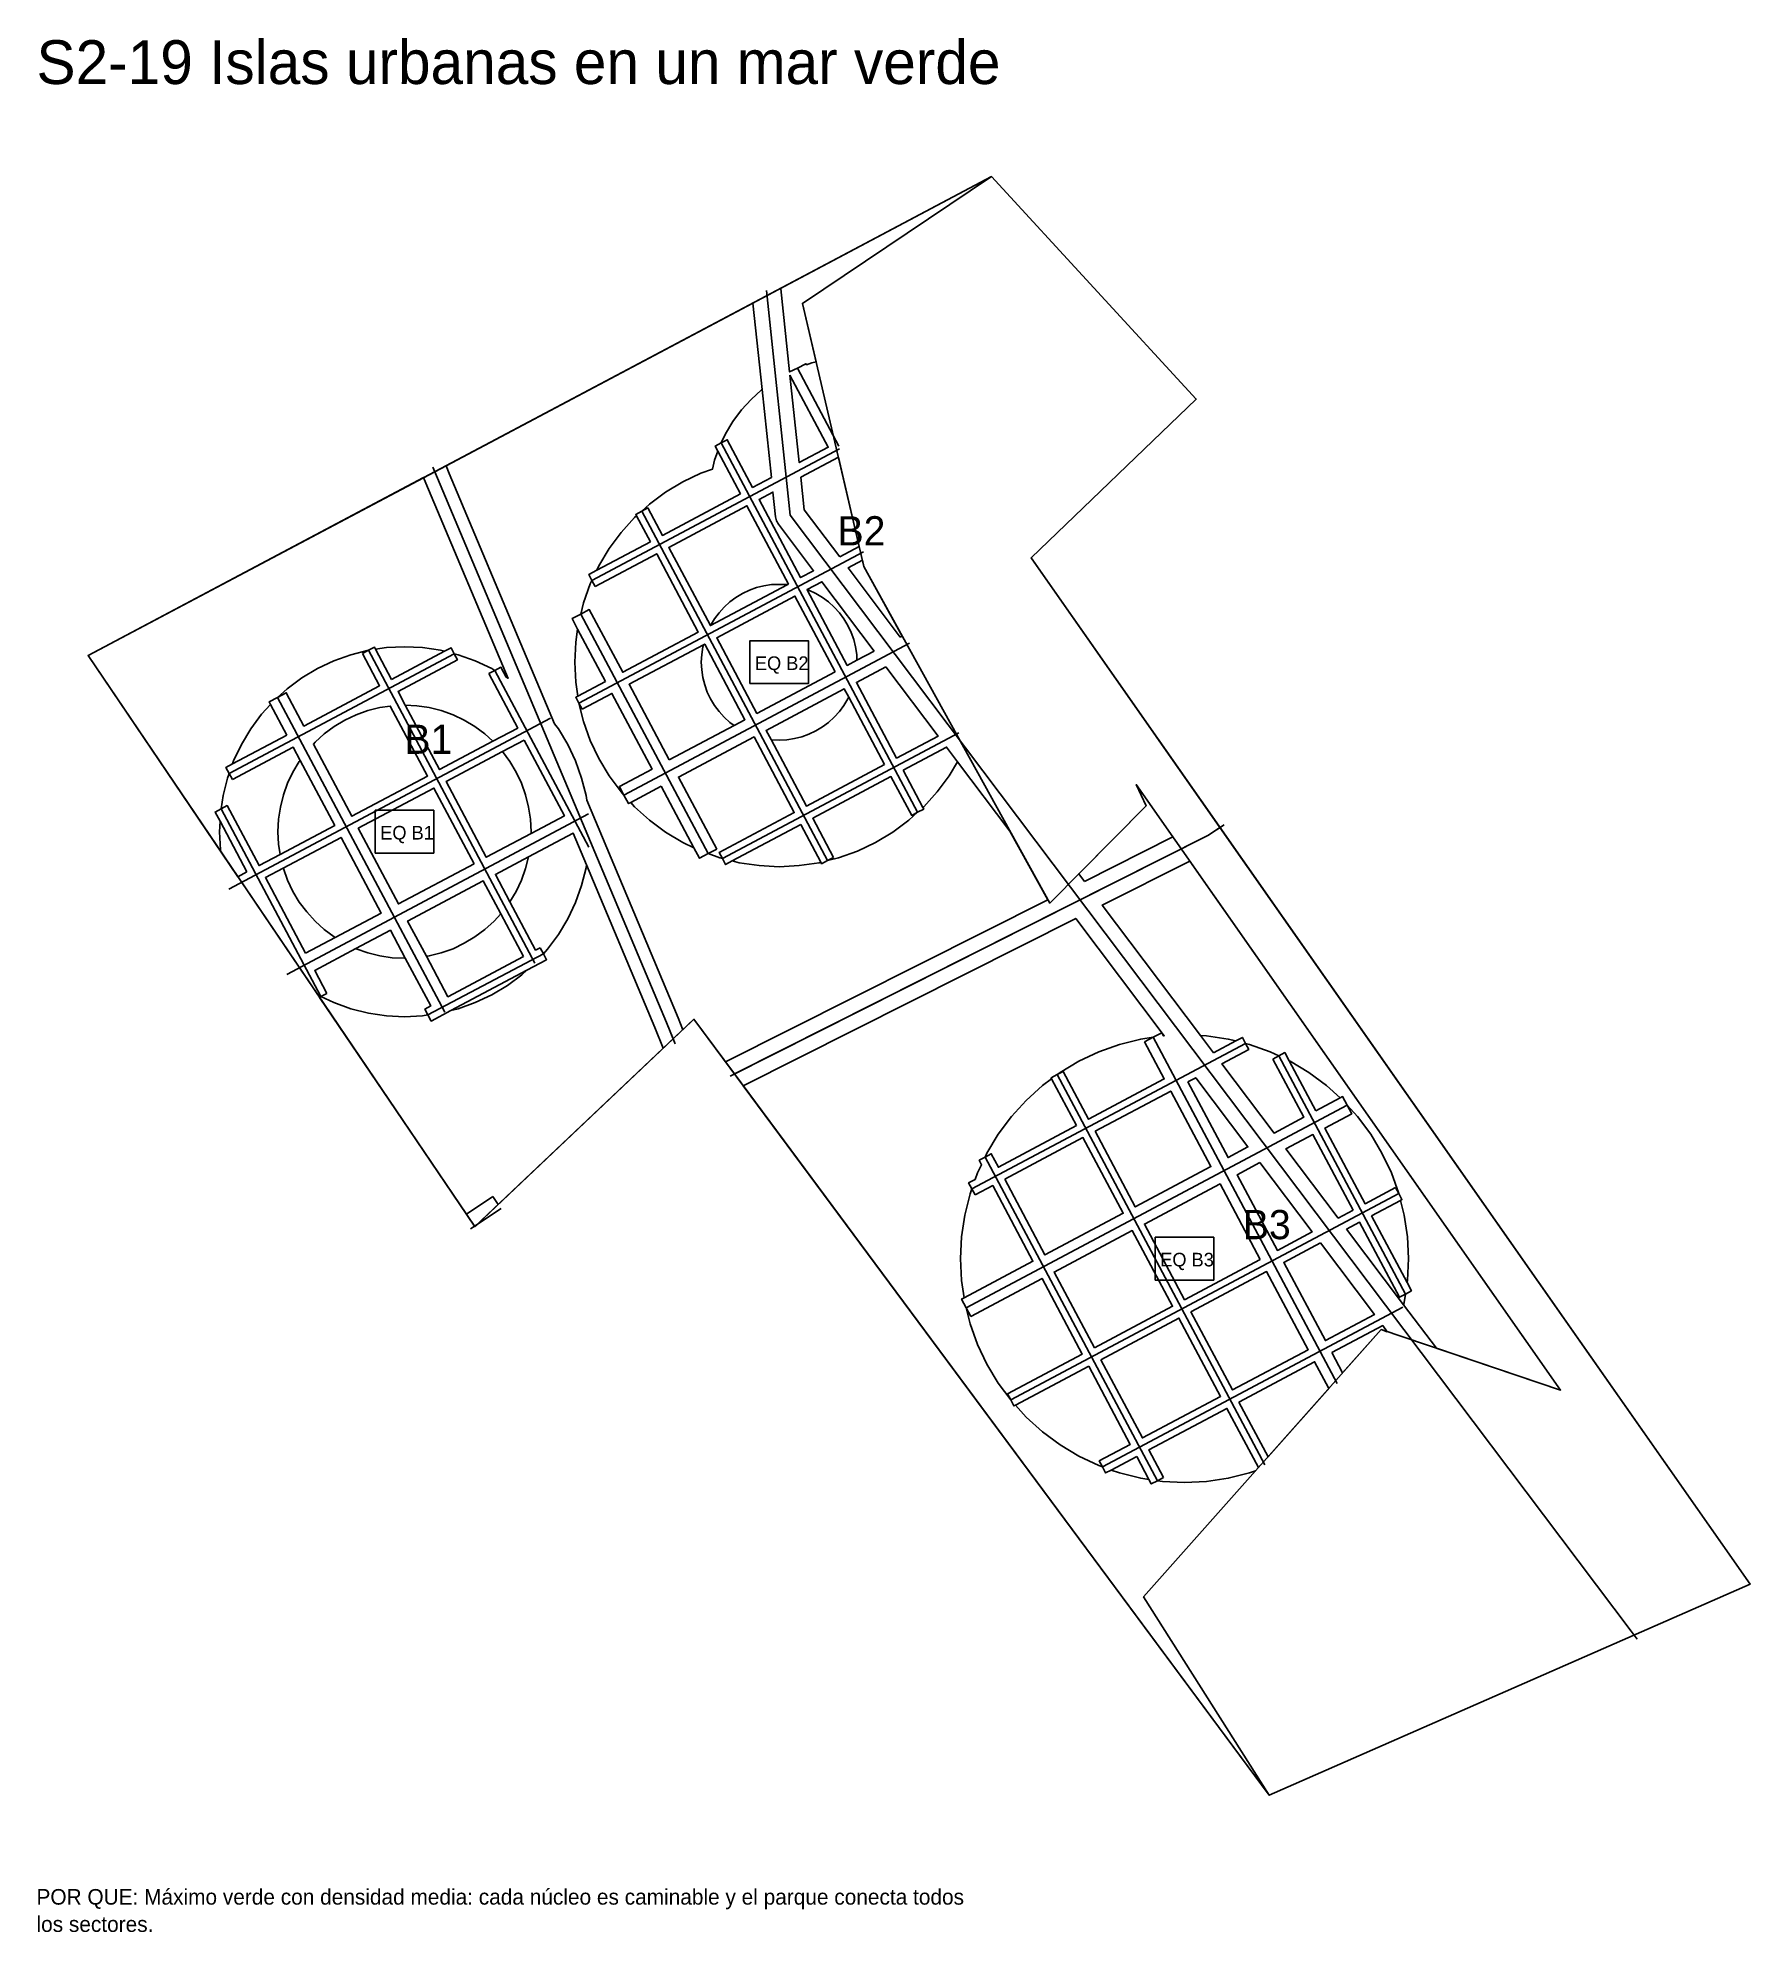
# Model space of a CAD drawing. Header units: metres. Extents: x 3873 to 16340, y -5213 to 3289.
# Drawn here: x 12581 to 14340, y -5208 to -3263 of the extents above; entities that cross this region are included whole.
import ezdxf

# ---------------------------------------------------------------- set-up
doc = ezdxf.new("R2010")
doc.units = ezdxf.units.M
for name, color, linetype in [('EQUIPAMIENTO', 5, 'Continuous'), ('LIMITE-INTERVENCION', 30, 'Continuous'), ('MANZANAS-PROPUESTAS', 33, 'Continuous'), ('SECTORES', 1, 'Continuous'), ('TEXTO', 7, 'Continuous'), ('VERDE-OBLIGATORIO', 3, 'Continuous'), ('VERDE-PROPUESTO', 82, 'Continuous'), ('VIA-BOULEVARD', 30, 'Continuous'), ('VIA-PRIMARIA', 1, 'Continuous'), ('VIA-SECUNDARIA', 8, 'Continuous'), ('VIA-TERCIARIA', 9, 'Continuous')]:
    doc.layers.add(name, color=color, linetype=linetype)

msp = doc.modelspace()

# ---------------------------------------------------------------- texts
at = {"layer": 'EQUIPAMIENTO'}
for s, p in [('EQ B2', (13317.8, -3911.9)), ('EQ B1', (12933, -4086)), ('EQ B3', (13734.1, -4524.5))]:
    msp.add_text(s, height=14, dxfattribs=at).set_placement(p)
at = {"layer": 'SECTORES'}
for s, p in [('B2', (13402.8, -3783.9)), ('B1', (12958, -3998)), ('B3', (13819.1, -4496.5))]:
    msp.add_text(s, height=30, dxfattribs=at).set_placement(p)
at = {"layer": 'TEXTO'}
for s, height, p in [('S2-19 Islas urbanas en un mar verde', 45, (12580, -3310)), ('POR QUE: Máximo verde con densidad media: cada núcleo es caminable y el parque conecta todos', 16, (12580, -5180)), ('los sectores.', 16, (12580, -5208))]:
    msp.add_text(s, height=height, dxfattribs=at).set_placement(p)

# ---------------------------------------------------------------- linework, layer by layer
at = {"layer": 'EQUIPAMIENTO'}
for points in [[(13312.8, -3925.9), (13372.8, -3925.9), (13372.8, -3881.9), (13312.8, -3881.9), (13312.8, -3925.9)], [(12928, -4100), (12988, -4100), (12988, -4056), (12928, -4056), (12928, -4100)], [(13729.1, -4538.5), (13789.1, -4538.5), (13789.1, -4494.5), (13729.1, -4494.5), (13729.1, -4538.5)]]:
    msp.add_lwpolyline(points, close=True, dxfattribs=at)
at = {"layer": 'LIMITE-INTERVENCION'}
msp.add_lwpolyline([(12633, -3897), (13561, -3405), (13771.2, -3633.6), (13601.5, -3796.8), (14340, -4851), (13846.2, -5067.6), (13255.3, -4270.6), (13030.2, -4483.5), (12633, -3897)], close=True, dxfattribs=at)
at = {"layer": 'MANZANAS-PROPUESTAS'}
for points in [[(13353.8, -3608.9), (13393.2, -3683), (13363.4, -3698.9), (13353.8, -3608.9)], [(13334.8, -3714), (13315.5, -3724.3), (13289.5, -3675.3), (13283.3, -3678.6), (13287.7, -3669.3), (13295.3, -3656.7), (13304, -3644.8), (13313.9, -3633.9), (13324.8, -3624), (13325.2, -3623.7), (13334.8, -3714)], [(13303.2, -3730.9), (13222.8, -3773.6), (13207.8, -3745.4), (13201.7, -3748.7), (13209.6, -3741.5), (13226.1, -3729.2), (13243.8, -3718.6), (13262.4, -3709.8), (13274.2, -3705.6), (13276.5, -3696.5), (13279.8, -3687), (13303.2, -3730.9)], [(13405, -3795.7), (13368.5, -3747.3), (13364.9, -3713.9), (13403.6, -3693.3), (13425, -3785), (13405, -3795.7)], [(13339.1, -3754.6), (13339.3, -3755.9), (13339.6, -3757.2), (13340, -3758.5), (13340.6, -3759.7), (13341.3, -3760.9), (13342, -3762), (13378.1, -3809.9), (13364.8, -3817), (13322.1, -3736.7), (13336.4, -3729.1), (13339.1, -3754.6)], [(13210.5, -3780.2), (13155.5, -3809.4), (13157.6, -3804.9), (13168.2, -3787.2), (13180.5, -3770.6), (13194.3, -3755.4), (13196.3, -3753.6), (13210.5, -3780.2)], [(13352.5, -3823.6), (13351.1, -3824.3), (13350.7, -3824.2), (13342.8, -3823.9), (13335, -3824.2), (13327.2, -3825.4), (13319.6, -3827.3), (13312.2, -3829.9), (13305.1, -3833.3), (13298.4, -3837.3), (13292.1, -3842), (13286.2, -3847.3), (13281, -3853.1), (13276.3, -3859.4), (13272.3, -3866.1), (13272.2, -3866.2), (13272.1, -3866.3), (13229.4, -3786), (13309.7, -3743.2), (13352.5, -3823.6)], [(13153.7, -3826.2), (13217, -3792.5), (13259.7, -3872.9), (13182.1, -3914.2), (13147.8, -3849.8), (13139, -3854.4), (13141.9, -3842.9), (13148.8, -3823.5), (13150.4, -3820), (13153.7, -3826.2)], [(13467.1, -3878.1), (13413.5, -3807), (13428.3, -3799.1), (13429.8, -3805.7), (13469.2, -3877), (13467.1, -3878.1)], [(13440.3, -3892.4), (13422.7, -3901.7), (13422.4, -3896), (13421.3, -3888.2), (13419.4, -3880.6), (13416.7, -3873.2), (13413.4, -3866.1), (13409.3, -3859.4), (13404.7, -3853.1), (13399.4, -3847.3), (13393.6, -3842), (13387.3, -3837.3), (13380.5, -3833.3), (13373.4, -3829.9), (13371.6, -3829.3), (13386.7, -3821.2), (13440.3, -3892.4)], [(13164.4, -3923.6), (13135.9, -3938.7), (13133.8, -3924.4), (13132.8, -3903.9), (13133.8, -3883.3), (13135.8, -3869.8), (13164.4, -3923.6)], [(12944.7, -3921.5), (12928.2, -3890.5), (12939.4, -3888.9), (12958, -3888), (12976.6, -3888.9), (12995.1, -3891.6), (12999, -3892.6), (12944.7, -3921.5)], [(13229.9, -4004.2), (13188.6, -3926.5), (13264.9, -3886), (13264.3, -3888.2), (13263.2, -3896), (13262.8, -3903.9), (13263.2, -3911.7), (13264.3, -3919.5), (13266.3, -3927.1), (13268.9, -3934.5), (13272.3, -3941.6), (13276.3, -3948.3), (13281, -3954.6), (13286.2, -3960.4), (13292.1, -3965.7), (13296.4, -3968.9), (13229.9, -4004.2)], [(12796.2, -4119.3), (12786.9, -4124.3), (12633, -3897), (12769.1, -4098), (12768.9, -4096.6), (12768, -4078), (12768.5, -4067.3), (12796.2, -4119.3)], [(12914.7, -3894.9), (12932.3, -3928), (12854.6, -3969.4), (12836.5, -3935.3), (12827.7, -3940), (12837.5, -3931.1), (12852.5, -3920), (12868.5, -3910.4), (12885.3, -3902.4), (12902.9, -3896.2), (12920.9, -3891.6), (12914.7, -3894.9)], [(13044.7, -3915.6), (13074.3, -3971.5), (13048.8, -3985), (13040.5, -3977.5), (13030.2, -3969.9), (13019.3, -3963.3), (13007.8, -3957.9), (12995.8, -3953.6), (12983.4, -3950.5), (12970.8, -3948.6), (12958.8, -3948), (12951.3, -3933.8), (13012.4, -3901.3), (13009.1, -3895.1), (13013.2, -3896.2), (13030.7, -3902.4), (13047.6, -3910.4), (13050.8, -3912.4), (13044.7, -3915.6)], [(13452.5, -3908.6), (13506.1, -3979.7), (13463.4, -4002.4), (13422.1, -3924.7), (13452.5, -3908.6)], [(12837, -3978.8), (12781.4, -4008.3), (12782.5, -4005.3), (12790.5, -3988.4), (12800, -3972.4), (12811.1, -3957.4), (12820.3, -3947.4), (12837, -3978.8)], [(13140.4, -3952.2), (13171, -3935.9), (13212.3, -4013.6), (13178.7, -4031.5), (13183.4, -4040.3), (13180.5, -4037.1), (13168.2, -4020.5), (13157.6, -4002.8), (13148.8, -3984.2), (13141.9, -3964.8), (13137.1, -3946), (13140.4, -3952.2)], [(13451, -4009), (13370.7, -4051.7), (13334.4, -3983.4), (13335, -3983.5), (13342.8, -3983.9), (13350.7, -3983.5), (13358.4, -3982.3), (13366, -3980.4), (13373.4, -3977.8), (13380.5, -3974.4), (13387.3, -3970.4), (13393.6, -3965.7), (13399.4, -3960.4), (13404.7, -3954.6), (13409.3, -3948.3), (13413.4, -3941.6), (13414.2, -3939.7), (13451, -4009)], [(13080.9, -3983.8), (13122.2, -4061.5), (13087.9, -4079.8), (13088, -4078), (13087.4, -4065.2), (13085.5, -4052.6), (13082.4, -4040.2), (13078.1, -4028.2), (13072.7, -4016.7), (13066.1, -4005.8), (13058.6, -3995.7), (13080.9, -3983.8)], [(13278.6, -4095.8), (13239.3, -4021.9), (13317, -3980.6), (13358.3, -4058.3), (13281.2, -4099.3), (13284.5, -4105.5), (13281.9, -4104.8), (13269.8, -4100.5), (13278.6, -4095.8)], [(12781.2, -4024.3), (12843.5, -3991.1), (12850.7, -4004.7), (12849.9, -4005.8), (12843.4, -4016.7), (12837.9, -4028.2), (12833.6, -4040.2), (12830.5, -4052.6), (12828.6, -4065.2), (12828, -4078), (12828.6, -4090.7), (12830.2, -4101.3), (12808.6, -4112.8), (12775.8, -4051.2), (12769.7, -4054.5), (12771.7, -4040.9), (12776.2, -4022.8), (12777.9, -4018.1), (12781.2, -4024.3)], [(13470, -4014.8), (13514.7, -3991), (13526.1, -4006.1), (13517.4, -4020.5), (13505.1, -4037.1), (13491.3, -4052.3), (13490.4, -4053.2), (13470, -4014.8)], [(13398.7, -4104.3), (13377.3, -4064.1), (13457.6, -4021.4), (13478.9, -4061.3), (13485, -4058), (13476, -4066.2), (13459.5, -4078.5), (13441.8, -4089.1), (13423.2, -4097.9), (13403.8, -4104.8), (13392.5, -4107.6), (13398.7, -4104.3)], [(13221.7, -4031.3), (13255.3, -4094.5), (13243.8, -4089.1), (13226.1, -4078.5), (13209.6, -4066.2), (13194.3, -4052.3), (13190.3, -4048), (13221.7, -4031.3)], [(13097.3, -4197.1), (13092.6, -4199.6), (13066.2, -4150), (13072.7, -4139.3), (13078.1, -4127.7), (13082.4, -4115.7), (13085.4, -4103.7), (13131.1, -4079.4), (13144.8, -4112), (13144.4, -4115), (13139.8, -4133.1), (13133.6, -4150.7), (13125.6, -4167.5), (13116, -4183.5), (13104.9, -4198.5), (13100.6, -4203.3), (13097.3, -4197.1)], [(13364.9, -4070.7), (13385.5, -4109.4), (13383.8, -4109.8), (13363.4, -4112.8), (13342.8, -4113.9), (13322.2, -4112.8), (13301.8, -4109.8), (13294.6, -4108), (13364.9, -4070.7)], [(12856.4, -4202.8), (12815.1, -4125.1), (12833.5, -4115.4), (12833.6, -4115.7), (12837.9, -4127.7), (12843.4, -4139.3), (12849.9, -4150.2), (12857.5, -4160.4), (12866.1, -4169.9), (12875.5, -4178.5), (12885.8, -4186.1), (12886.8, -4186.7), (12856.4, -4202.8)], [(13080.2, -4206.2), (13002.5, -4247.5), (12980.4, -4205.9), (12983.4, -4205.5), (12995.8, -4202.4), (13007.8, -4198.1), (13019.3, -4192.6), (13030.2, -4186.1), (13040.5, -4178.5), (13049.9, -4169.9), (13056.9, -4162.3), (13080.2, -4206.2)], [(12878.3, -4244), (12865.8, -4220.5), (12908.1, -4198), (12908.3, -4198.1), (12920.3, -4202.4), (12932.7, -4205.5), (12945.3, -4207.4), (12958, -4208), (12958.8, -4207.9), (12984.9, -4256.9), (12978.9, -4260.1), (12982.1, -4266.2), (12976.6, -4267.1), (12958, -4268), (12939.4, -4267.1), (12921, -4264.3), (12902.9, -4259.8), (12885.3, -4253.5), (12872.2, -4247.3), (12878.3, -4244)], [(13083.7, -4220.2), (13078.6, -4224.9), (13063.6, -4236), (13047.6, -4245.5), (13030.7, -4253.5), (13013.2, -4259.8), (13005.6, -4261.7), (13083.7, -4220.2)], [(13718, -4293.8), (13738.3, -4331.9), (13660.6, -4373.3), (13634.5, -4324.2), (13628.3, -4327.5), (13631.3, -4325.3), (13650.7, -4313.7), (13671.1, -4304), (13692.3, -4296.4), (13714.2, -4291), (13726.8, -4289.1), (13718, -4293.8)], [(13789, -4305), (13775.6, -4287.4), (13781.6, -4287.6), (13804, -4291), (13811.7, -4292.9), (13789, -4305)], [(13849.7, -4311.5), (13881.5, -4371.3), (13851.1, -4387.5), (13797.5, -4316.3), (13825.1, -4301.6), (13821.9, -4295.4), (13825.8, -4296.4), (13847.1, -4304), (13855.9, -4308.2), (13849.7, -4311.5)], [(13893.9, -4364.7), (13866.5, -4313.2), (13867.5, -4313.7), (13886.9, -4325.3), (13905, -4338.7), (13919, -4351.4), (13893.9, -4364.7)], [(13648.2, -4379.8), (13567.9, -4422.6), (13560.6, -4408.8), (13554.4, -4412.1), (13556.2, -4408.1), (13567.8, -4388.8), (13581.3, -4370.6), (13596.4, -4353.9), (13613.2, -4338.7), (13622.6, -4331.7), (13648.2, -4379.8)], [(13762.5, -4334.9), (13770.7, -4330.6), (13824.3, -4401.7), (13803.8, -4412.6), (13762.5, -4334.9)], [(13667.2, -4385.6), (13744.9, -4344.3), (13786.2, -4422), (13708.5, -4463.3), (13667.2, -4385.6)], [(13975.8, -4443.5), (13944.6, -4460.1), (13903.3, -4382.4), (13930.9, -4367.7), (13926.2, -4358.9), (13936.9, -4370.6), (13950.3, -4388.8), (13961.9, -4408.1), (13971.6, -4428.5), (13979.1, -4449.7), (13975.8, -4443.5)], [(13574.5, -4434.9), (13654.8, -4392.2), (13696.1, -4469.9), (13615.8, -4512.6), (13574.5, -4434.9)], [(13932.2, -4466.7), (13917, -4474.8), (13863.3, -4403.6), (13890.9, -4389), (13932.2, -4466.7)], [(13836.5, -4417.9), (13890.1, -4489), (13854.5, -4508), (13813.2, -4430.3), (13836.5, -4417.9)], [(13544, -4451.1), (13562.1, -4441.5), (13603.4, -4519.2), (13532.8, -4556.7), (13530.2, -4539.1), (13529.1, -4516.5), (13530.2, -4494), (13533.5, -4471.7), (13539, -4449.8), (13540.7, -4444.9), (13544, -4451.1)], [(13836.9, -4517.4), (13759.2, -4558.7), (13717.9, -4481), (13795.6, -4439.7), (13836.9, -4517.4)], [(13951.2, -4472.5), (13980.9, -4456.6), (13984.7, -4471.7), (13988, -4494), (13989.1, -4516.5), (13988, -4539.1), (13987.7, -4541.1), (13951.2, -4472.5)], [(13666.5, -4608), (13625.2, -4530.3), (13705.5, -4487.6), (13746.8, -4565.3), (13666.5, -4608)], [(13925.5, -4486.1), (13938.8, -4479), (13979.8, -4556.1), (13985.9, -4552.8), (13984.7, -4561.4), (13984.1, -4563.8), (13925.5, -4486.1)], [(13898.7, -4500.4), (13954.1, -4573.9), (13903.8, -4600.7), (13861.1, -4520.3), (13898.7, -4500.4)], [(13765.7, -4571), (13843.4, -4529.7), (13886.2, -4610.1), (13808.5, -4651.4), (13765.7, -4571)], [(13539.6, -4575.8), (13612.8, -4536.8), (13654.1, -4614.5), (13577.3, -4655.4), (13580.6, -4661.5), (13567.8, -4644.3), (13556.2, -4625), (13546.6, -4604.6), (13539, -4583.3), (13534.9, -4566.9), (13539.6, -4575.8)], [(13673, -4620.3), (13753.4, -4577.6), (13796.1, -4658), (13715.8, -4700.7), (13673, -4620.3)], [(13910.4, -4613), (13962.7, -4585.3), (13967.4, -4591.6), (13961, -4589.4), (13921.5, -4633.9), (13910.4, -4613)], [(13660.7, -4626.9), (13703.4, -4707.3), (13671.5, -4724.2), (13674.8, -4730.4), (13671.1, -4729), (13650.7, -4719.4), (13631.3, -4707.8), (13613.2, -4694.3), (13596.4, -4679.2), (13585.4, -4667), (13660.7, -4626.9)], [(13815, -4663.8), (13892.7, -4622.4), (13907.1, -4649.3), (13908.3, -4648.7), (13844.9, -4719.9), (13815, -4663.8)], [(13737.4, -4741.4), (13722.3, -4713), (13802.7, -4670.3), (13835, -4731.1), (13832.1, -4734.4), (13825.8, -4736.6), (13804, -4742.1), (13781.6, -4745.4), (13759.1, -4746.5), (13736.5, -4745.4), (13731.2, -4744.6), (13737.4, -4741.4)], [(13710, -4719.6), (13722.6, -4743.4), (13714.2, -4742.1), (13692.3, -4736.6), (13683.7, -4733.6), (13710, -4719.6)]]:
    msp.add_lwpolyline(points, close=True, dxfattribs=at)
at = {"layer": 'SECTORES'}
for points in [[(12989.1, -3708.2), (13561, -3405), (13771.2, -3633.6), (13601.5, -3796.8), (13795.5, -4073.7), (13783, -4082), (13296.9, -4326.6), (13255.3, -4270.6), (13233.9, -4290.8), (13227, -4274), (12992, -3715), (12989.1, -3708.2)], [(13030.2, -4483.5), (13030, -4483.1), (12633, -3897), (12989.1, -3708.2), (12992, -3715), (13227, -4274), (13233.9, -4290.8), (13032.1, -4481.7), (13030.2, -4483.5)], [(13795.5, -4073.7), (14340, -4851), (13846.2, -5067.6), (13296.9, -4326.6), (13783, -4082), (13795.5, -4073.7)]]:
    msp.add_lwpolyline(points, close=True, dxfattribs=at)
at = {"layer": 'VERDE-OBLIGATORIO'}
msp.add_lwpolyline([(14145.3, -4651.5), (13709.6, -4029.5), (13719.7, -4051.3), (13620.6, -4151.3), (13429.8, -3805.7), (13366.7, -3535.3), (13561, -3405), (13771.2, -3633.6), (13601.5, -3796.8), (14340, -4851), (13846.2, -5067.6), (13717, -4863.8), (13961, -4589.4), (14145.3, -4651.5)], close=True, dxfattribs=at)
at = {"layer": 'VERDE-PROPUESTO'}
for points in [[(13376.5, -3596.5), (13370.9, -3598.4), (13370.3, -3597.3), (13361.5, -3602), (13353.5, -3605.7), (13344.5, -3520.5), (13342.9, -3520.6), (13561, -3405), (13366.7, -3535.3), (13380.7, -3595.4), (13376.5, -3596.5)], [(13244, -4281.3), (13239, -4269.1), (13239, -4269), (13145.1, -4045.5), (13144.4, -4040.9), (13139.8, -4022.8), (13133.6, -4005.3), (13125.6, -3988.4), (13116, -3972.4), (13112.1, -3967.2), (13004, -3710), (13004, -3709.9), (13000.6, -3702.1), (13315.9, -3535), (13325.2, -3623.7), (13324.8, -3624), (13313.9, -3633.9), (13304, -3644.8), (13295.3, -3656.7), (13287.7, -3669.3), (13283.3, -3678.6), (13277.1, -3681.9), (13279.8, -3687), (13276.5, -3696.5), (13274.2, -3705.6), (13262.4, -3709.8), (13243.8, -3718.6), (13226.1, -3729.2), (13209.6, -3741.5), (13201.7, -3748.7), (13195.5, -3752), (13196.3, -3753.6), (13194.3, -3755.4), (13180.5, -3770.6), (13168.2, -3787.2), (13157.6, -3804.9), (13155.5, -3809.4), (13147.2, -3813.8), (13150.4, -3820), (13148.8, -3823.5), (13141.9, -3842.9), (13139, -3854.4), (13130.1, -3859.1), (13135.8, -3869.8), (13133.8, -3883.3), (13132.8, -3903.9), (13133.8, -3924.4), (13135.9, -3938.7), (13133.9, -3939.8), (13137.1, -3946), (13141.9, -3964.8), (13148.8, -3984.2), (13157.6, -4002.8), (13168.2, -4020.5), (13180.5, -4037.1), (13183.4, -4040.3), (13188.1, -4049.1), (13190.3, -4048), (13194.3, -4052.3), (13209.6, -4066.2), (13226.1, -4078.5), (13243.8, -4089.1), (13255.3, -4094.5), (13261, -4105.2), (13269.8, -4100.5), (13281.9, -4104.8), (13284.5, -4105.5), (13287.8, -4111.7), (13294.6, -4108), (13301.8, -4109.8), (13322.2, -4112.8), (13342.8, -4113.9), (13363.4, -4112.8), (13383.8, -4109.8), (13385.5, -4109.4), (13386.3, -4110.9), (13392.5, -4107.6), (13403.8, -4104.8), (13423.2, -4097.9), (13441.8, -4089.1), (13459.5, -4078.5), (13476, -4066.2), (13485, -4058), (13491.2, -4054.7), (13490.4, -4053.2), (13491.3, -4052.3), (13505.1, -4037.1), (13517.4, -4020.5), (13526.1, -4006.1), (13579.8, -4077.5), (13618.7, -4147.9), (13287.8, -4314.4), (13255.3, -4270.6), (13244, -4281.3)], [(13062.5, -3919.3), (13057, -3909.1), (13050.8, -3912.4), (13047.6, -3910.4), (13030.7, -3902.4), (13013.2, -3896.2), (13009.1, -3895.1), (13005.8, -3889), (12999, -3892.6), (12995.1, -3891.6), (12976.6, -3888.9), (12958, -3888), (12939.4, -3888.9), (12928.2, -3890.5), (12927.1, -3888.4), (12920.9, -3891.6), (12902.9, -3896.2), (12885.3, -3902.4), (12868.5, -3910.4), (12852.5, -3920), (12837.5, -3931.1), (12827.7, -3940), (12818.9, -3944.7), (12820.3, -3947.4), (12811.1, -3957.4), (12800, -3972.4), (12790.5, -3988.4), (12782.5, -4005.3), (12781.4, -4008.3), (12774.6, -4011.9), (12777.9, -4018.1), (12776.2, -4022.8), (12771.7, -4040.9), (12769.7, -4054.5), (12763.5, -4057.8), (12768.5, -4067.3), (12768, -4078), (12768.9, -4096.6), (12769.1, -4098), (12633, -3897), (12977.6, -3714.3), (12980, -3720.1), (13064.3, -3920.5), (13063.6, -3920), (13062.5, -3919.3)], [(13276.3, -3859.4), (13281, -3853.1), (13286.2, -3847.3), (13292.1, -3842), (13298.4, -3837.3), (13305.1, -3833.3), (13312.2, -3829.9), (13319.6, -3827.3), (13327.2, -3825.4), (13335, -3824.2), (13342.8, -3823.9), (13350.7, -3824.2), (13351.1, -3824.3), (13272.2, -3866.2), (13272.3, -3866.1), (13276.3, -3859.4)], [(13380.5, -3833.3), (13387.3, -3837.3), (13393.6, -3842), (13399.4, -3847.3), (13404.7, -3853.1), (13409.3, -3859.4), (13413.4, -3866.1), (13416.7, -3873.2), (13419.4, -3880.6), (13421.3, -3888.2), (13422.4, -3896), (13422.7, -3901.7), (13412.7, -3907.1), (13371.4, -3829.4), (13371.6, -3829.3), (13373.4, -3829.9), (13380.5, -3833.3)], [(13400.3, -3913.6), (13320, -3956.4), (13278.7, -3878.7), (13359, -3835.9), (13400.3, -3913.6)], [(13286.2, -3960.4), (13281, -3954.6), (13276.3, -3948.3), (13272.3, -3941.6), (13268.9, -3934.5), (13266.3, -3927.1), (13264.3, -3919.5), (13263.2, -3911.7), (13262.8, -3903.9), (13263.2, -3896), (13264.3, -3888.2), (13264.9, -3886), (13266.3, -3885.2), (13307.6, -3962.9), (13296.4, -3968.9), (13292.1, -3965.7), (13286.2, -3960.4)], [(12875.5, -3977.5), (12885.8, -3969.9), (12896.7, -3963.3), (12908.3, -3957.9), (12920.3, -3953.6), (12932.7, -3950.5), (12943.4, -3948.9), (12981.6, -4020.8), (12903.9, -4062.1), (12864.5, -3987.9), (12866.1, -3986.1), (12875.5, -3977.5)], [(12983.4, -3950.5), (12995.8, -3953.6), (13007.8, -3957.9), (13019.3, -3963.3), (13030.2, -3969.9), (13040.5, -3977.5), (13048.8, -3985), (12994, -4014.2), (12958.8, -3948), (12970.8, -3948.6), (12983.4, -3950.5)], [(13409.3, -3948.3), (13404.7, -3954.6), (13399.4, -3960.4), (13393.6, -3965.7), (13387.3, -3970.4), (13380.5, -3974.4), (13373.4, -3977.8), (13366, -3980.4), (13358.4, -3982.3), (13350.7, -3983.5), (13342.8, -3983.9), (13335, -3983.5), (13334.4, -3983.4), (13329.4, -3974), (13409.7, -3931.3), (13414.2, -3939.7), (13413.4, -3941.6), (13409.3, -3948.3)], [(12828, -4078), (12828.6, -4065.2), (12830.5, -4052.6), (12833.6, -4040.2), (12837.9, -4028.2), (12843.4, -4016.7), (12849.9, -4005.8), (12850.7, -4004.7), (12886.3, -4071.5), (12830.2, -4101.3), (12828.6, -4090.7), (12828, -4078)], [(13072.7, -4016.7), (13078.1, -4028.2), (13082.4, -4040.2), (13085.5, -4052.6), (13087.4, -4065.2), (13088, -4078), (13087.9, -4079.8), (13041.9, -4104.2), (13000.6, -4026.5), (13058.6, -3995.7), (13066.1, -4005.8), (13072.7, -4016.7)], [(13029.5, -4110.8), (12951.8, -4152.1), (12910.5, -4074.4), (12988.2, -4033.1), (13029.5, -4110.8)], [(13656.3, -4129), (13650.4, -4121.2), (13719.7, -4051.3), (13709.6, -4029.5), (13747.2, -4083.2), (13656.3, -4129)], [(12875.5, -4178.5), (12866.1, -4169.9), (12857.5, -4160.4), (12849.9, -4150.2), (12843.4, -4139.3), (12837.9, -4127.7), (12833.6, -4115.7), (12833.5, -4115.4), (12892.8, -4083.8), (12934.1, -4161.5), (12886.8, -4186.7), (12885.8, -4186.1), (12875.5, -4178.5)], [(13066.2, -4150), (13051.3, -4121.9), (13085.4, -4103.7), (13082.4, -4115.7), (13078.1, -4127.7), (13072.7, -4139.3), (13066.2, -4150)], [(13048.7, -4452.5), (13021.5, -4470.7), (12870.7, -4248.1), (12872.2, -4247.3), (12885.3, -4253.5), (12902.9, -4259.8), (12921, -4264.3), (12939.4, -4267.1), (12958, -4268), (12976.6, -4267.1), (12982.1, -4266.2), (12985.4, -4272.4), (13005.6, -4261.7), (13013.2, -4259.8), (13030.7, -4253.5), (13047.6, -4245.5), (13063.6, -4236), (13078.6, -4224.9), (13083.7, -4220.2), (13103.9, -4209.5), (13100.6, -4203.3), (13104.9, -4198.5), (13116, -4183.5), (13125.6, -4167.5), (13133.6, -4150.7), (13139.8, -4133.1), (13144.4, -4115), (13144.8, -4112), (13215, -4279), (13223.8, -4300.4), (13054.2, -4460.8), (13048.7, -4452.5)], [(13984.1, -4563.8), (13984.7, -4561.4), (13985.9, -4552.8), (13992.1, -4549.5), (13987.7, -4541.1), (13988, -4539.1), (13989.1, -4516.5), (13988, -4494), (13984.7, -4471.7), (13980.9, -4456.6), (13982.4, -4455.8), (13979.1, -4449.7), (13971.6, -4428.5), (13961.9, -4408.1), (13950.3, -4388.8), (13936.9, -4370.6), (13926.2, -4358.9), (13921.5, -4350), (13919, -4351.4), (13905, -4338.7), (13886.9, -4325.3), (13867.5, -4313.7), (13866.5, -4313.2), (13862.1, -4304.9), (13855.9, -4308.2), (13847.1, -4304), (13825.8, -4296.4), (13821.9, -4295.4), (13818.6, -4289.3), (13811.7, -4292.9), (13804, -4291), (13781.6, -4287.6), (13775.6, -4287.4), (13674.6, -4153.3), (13764.6, -4108.1), (14145.3, -4651.5), (14017.8, -4608.5), (13984.1, -4563.8)], [(13040.5, -4178.5), (13030.2, -4186.1), (13019.3, -4192.6), (13007.8, -4198.1), (12995.8, -4202.4), (12983.4, -4205.5), (12980.4, -4205.9), (12961.2, -4169.8), (13038.9, -4128.5), (13056.9, -4162.3), (13049.9, -4169.9), (13040.5, -4178.5)], [(12945.3, -4207.4), (12932.7, -4205.5), (12920.3, -4202.4), (12908.3, -4198.1), (12908.1, -4198), (12943.5, -4179.2), (12958.8, -4207.9), (12958, -4208), (12945.3, -4207.4)], [(13305.9, -4338.9), (13647.4, -4167), (13738.2, -4287.6), (13737.4, -4287.6), (13735.7, -4284.4), (13726.8, -4289.1), (13714.2, -4291), (13692.3, -4296.4), (13671.1, -4304), (13650.7, -4313.7), (13631.3, -4325.3), (13628.3, -4327.5), (13622.1, -4330.8), (13622.6, -4331.7), (13613.2, -4338.7), (13596.4, -4353.9), (13581.3, -4370.6), (13567.8, -4388.8), (13556.2, -4408.1), (13554.4, -4412.1), (13548.2, -4415.4), (13550.6, -4420), (13546.6, -4428.5), (13544.2, -4435.1), (13537.4, -4438.7), (13540.7, -4444.9), (13539, -4449.8), (13533.5, -4471.7), (13530.2, -4494), (13529.1, -4516.5), (13530.2, -4539.1), (13532.8, -4556.7), (13530.2, -4558.1), (13534.9, -4566.9), (13539, -4583.3), (13546.6, -4604.6), (13556.2, -4625), (13567.8, -4644.3), (13580.6, -4661.5), (13583.9, -4667.7), (13585.4, -4667), (13596.4, -4679.2), (13613.2, -4694.3), (13631.3, -4707.8), (13650.7, -4719.4), (13671.1, -4729), (13674.8, -4730.4), (13678.1, -4736.6), (13683.7, -4733.6), (13692.3, -4736.6), (13714.2, -4742.1), (13722.6, -4743.4), (13725, -4747.9), (13731.2, -4744.6), (13736.5, -4745.4), (13759.1, -4746.5), (13781.6, -4745.4), (13804, -4742.1), (13825.8, -4736.6), (13832.1, -4734.4), (13717, -4863.8), (13846.2, -5067.6), (13305.9, -4338.9)]]:
    msp.add_lwpolyline(points, close=True, dxfattribs=at)
at = {"layer": 'VIA-BOULEVARD'}
msp.add_lwpolyline([(12987.1, -3703.6), (12992, -3715), (13227, -4274), (13235.9, -4295.8)], dxfattribs=at)
at = {"layer": 'VIA-PRIMARIA'}
for points in [[(13329.6, -3522), (13354, -3753), (14218, -4899), (14224.1, -4907.3)], [(13292.3, -4328.9), (13783, -4082), (13799.7, -4071)], [(13025.8, -4485.9), (13057.1, -4465)]]:
    msp.add_lwpolyline(points, dxfattribs=at)
at = {"layer": 'VIA-SECUNDARIA'}
for points in [[(13404, -3682), (13361.5, -3602)], [(13269.8, -4100.5), (13139, -3854.4)], [(13183.4, -4040.3), (13476.7, -3884.4)], [(12999.5, -4263.2), (12827.7, -3940)], [(12837.1, -4224.5), (13147.1, -4059.6)], [(13915.9, -4644.7), (13726.8, -4289.1)], [(13534.9, -4566.9), (13926.2, -4358.9)]]:
    msp.add_lwpolyline(points, dxfattribs=at)
at = {"layer": 'VIA-TERCIARIA'}
for points in [[(13150.4, -3820), (13404.7, -3684.8)], [(13485, -4058), (13283.3, -3678.6)], [(13392.5, -4107.6), (13201.7, -3748.7)], [(13137.1, -3946), (13429.4, -3790.6)], [(12777.9, -4018.1), (13009.1, -3895.1)], [(13091.7, -4212.9), (12920.9, -3891.6)], [(13147.2, -4093.7), (13050.8, -3912.4)], [(12777.6, -4137.1), (13107.9, -3961.5)], [(13284.5, -4105.5), (13527.4, -3976.3)], [(12872.2, -4247.3), (12769.7, -4054.5)], [(12982.1, -4266.2), (13100.6, -4203.3)], [(13540.7, -4444.9), (13821.9, -4295.4)], [(13985.9, -4552.8), (13855.9, -4308.2)], [(13841.5, -4728.3), (13628.3, -4327.5)], [(13731.2, -4744.6), (13554.4, -4412.1)], [(13580.6, -4661.5), (13979.1, -4449.7)], [(13674.8, -4730.4), (13983.4, -4566.3)]]:
    msp.add_lwpolyline(points, dxfattribs=at)

msp.set_redraw_order([(e.dxf.handle, doc.entitydb.next_handle()) for e in msp.query("TEXT MTEXT ATTDEF DIMENSION ARC_DIMENSION")])  # texts and dimensions are drawn at this point

doc.saveas('drawing.dxf')
